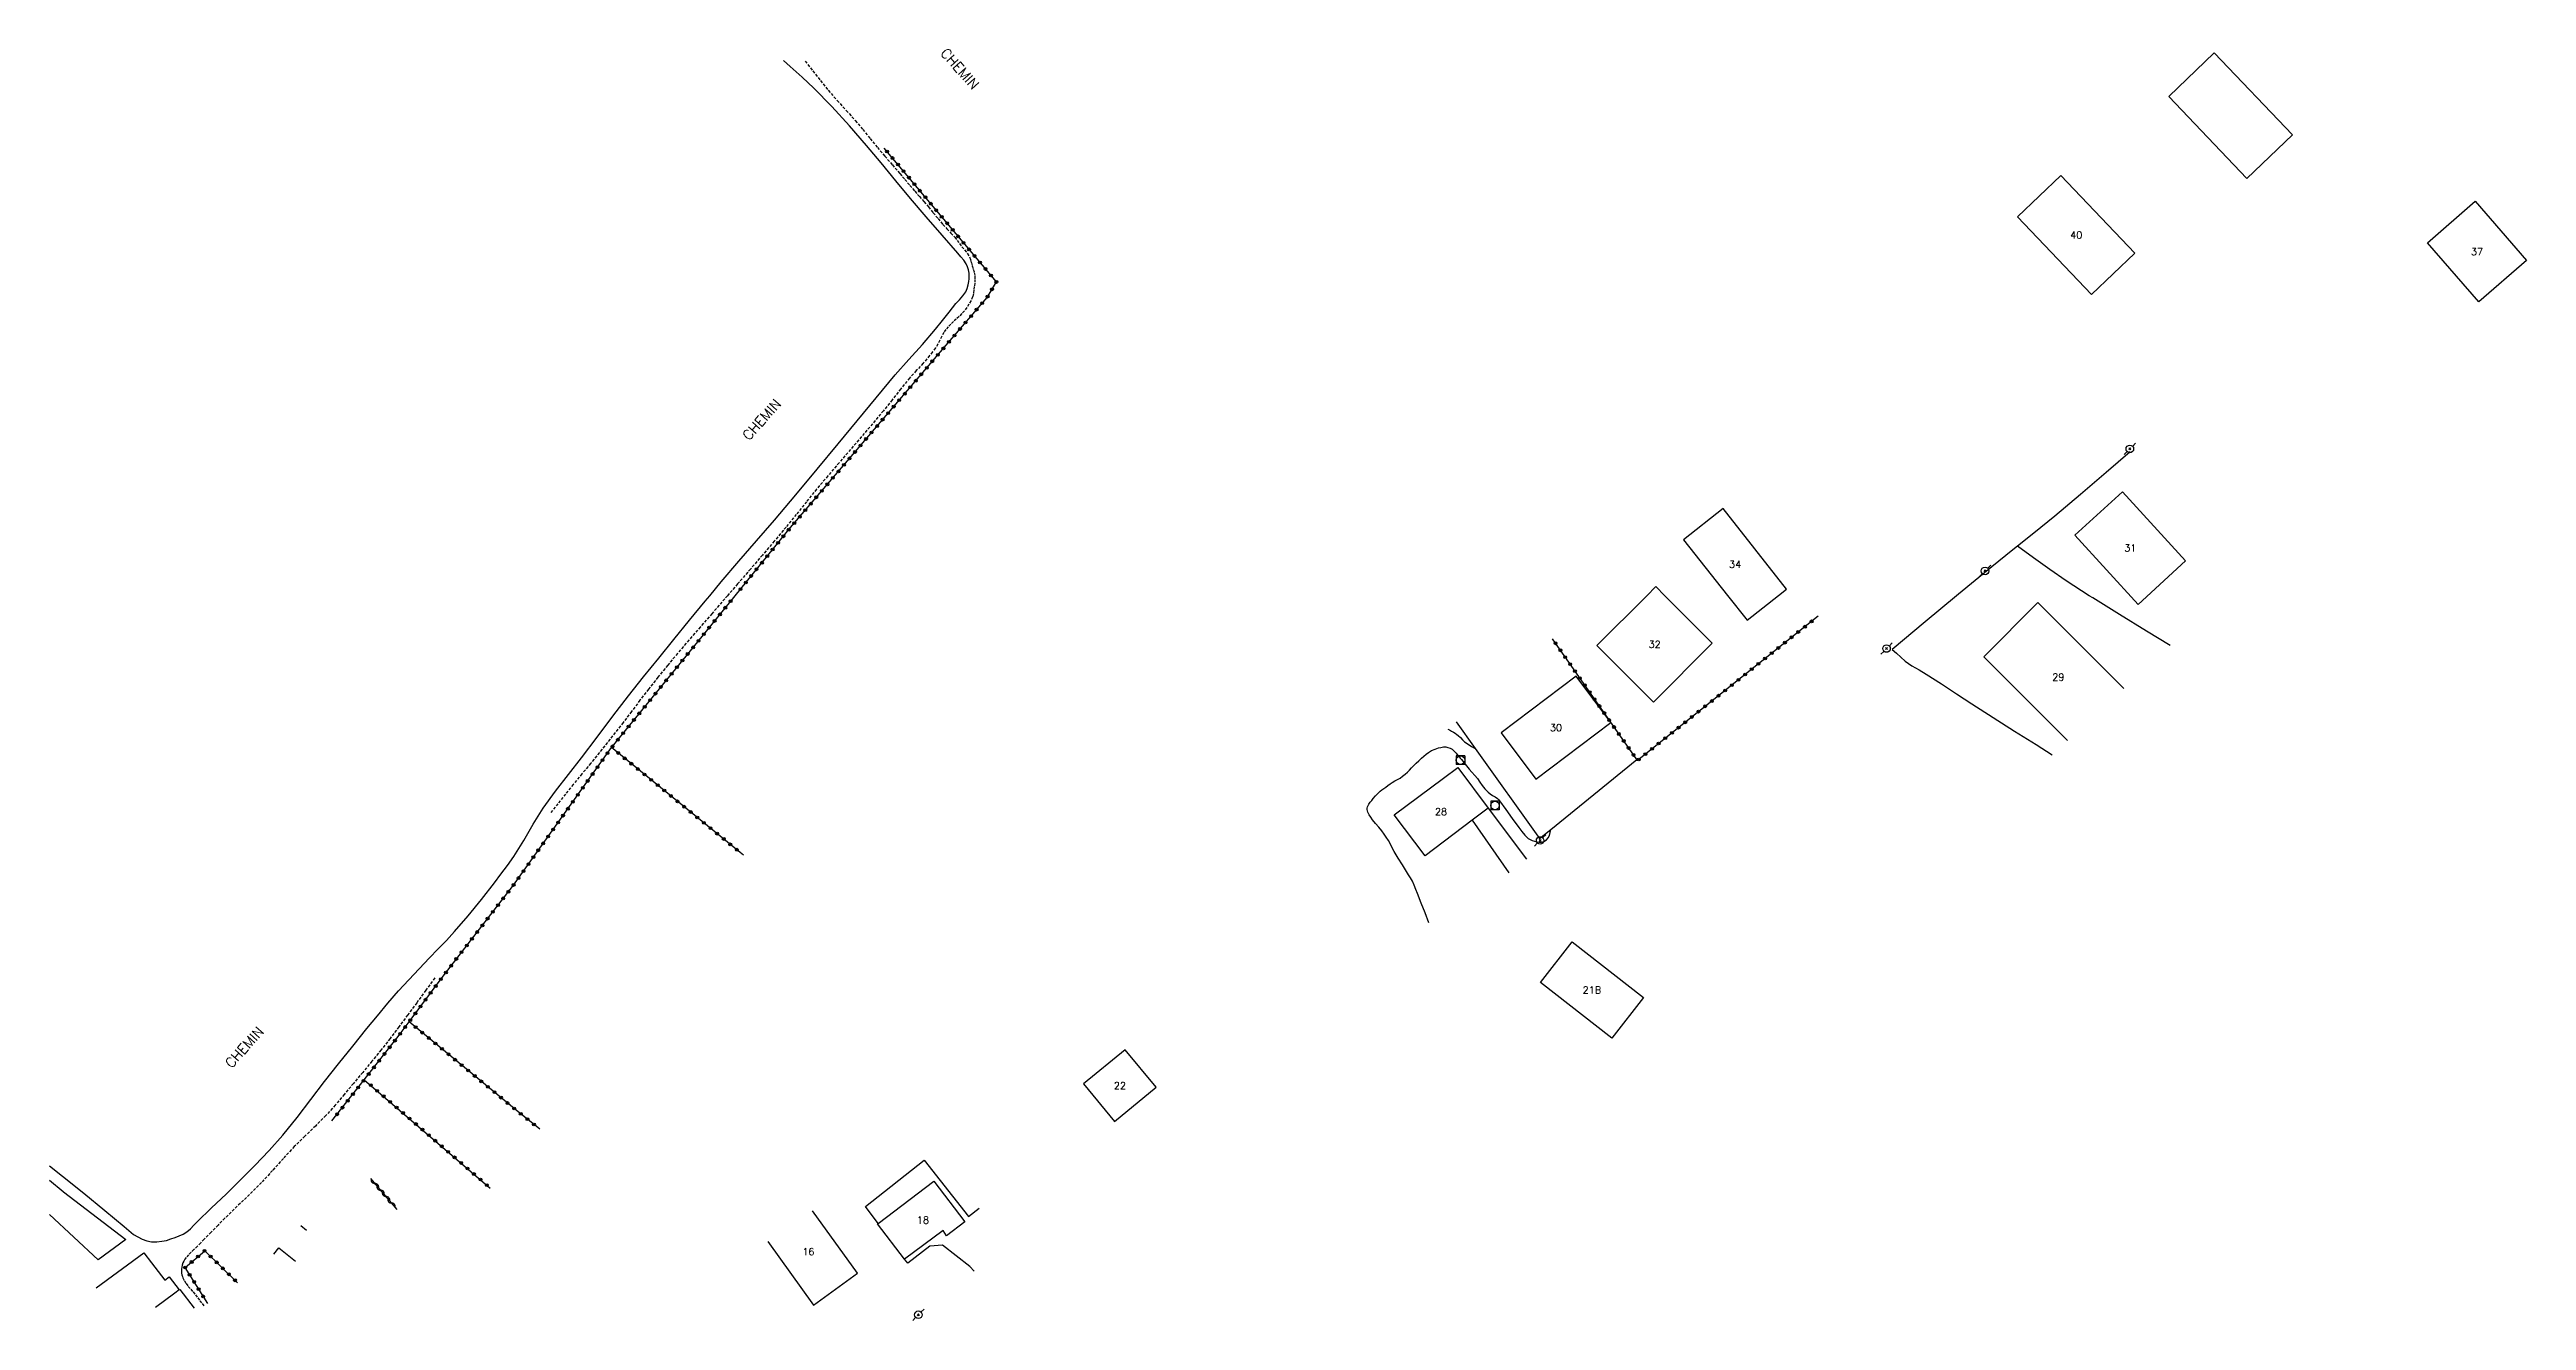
# Model space of a CAD drawing. Header units: millimetres. Extents: x 122999 to 123962, y 124009 to 125000.
# Drawn here: x 123000 to 123436.6, y 124047.3 to 124271.3 of the extents above; entities that cross this region are included whole.
import ezdxf
from ezdxf.enums import TextEntityAlignment as Align

# ---------------------------------------------------------------- set-up
doc = ezdxf.new("R2010")
doc.units = ezdxf.units.MM
doc.linetypes.add('DASHED', pattern=[0.75, 0.5, -0.25])
doc.layers.get('0').update_dxf_attribs({"linetype": 'CONTINUOUS'})
for name, color, linetype in [('W0017', 7, 'CONTINUOUS'), ('W0070', 7, 'DASHED'), ('W0101', 7, 'CONTINUOUS'), ('W0104', 1, 'CONTINUOUS'), ('W0211', 2, 'CONTINUOUS'), ('W0214', 2, 'CONTINUOUS'), ('W0310', 3, 'CONTINUOUS'), ('W0323', 7, 'CONTINUOUS'), ('W0330', 7, 'CONTINUOUS'), ('W0420', 7, 'CONTINUOUS'), ('W0473', 7, 'CONTINUOUS'), ('W0989', 7, 'CONTINUOUS'), ('W0991', 7, 'CONTINUOUS')]:
    doc.layers.add(name, color=color, linetype=linetype)
doc.styles.get("Standard").update_dxf_attribs({"font": 'romans.shx', "width": 0.85})

msp = doc.modelspace()

# ---------------------------------------------------------------- texts
at = {"layer": 'W0989'}
for rotation, p in [(311.7125, (123160.47, 124267.87)), (48.1275, (123125.54, 124206.04)), (48.1275, (123034.34, 124095.43))]:
    msp.add_text('CHEMIN', height=1.75, rotation=rotation, dxfattribs=at).set_placement(p, align=Align.MIDDLE_CENTER)
at = {"layer": 'W0991'}
for s, p in [('40', (123357.26, 124238.57)), ('37', (123427.91, 124235.65)), ('34', (123297.14, 124180.51)), ('31', (123366.8, 124183.4)), ('32', (123282.95, 124166.43)), ('29', (123354.12, 124160.65)), ('30', (123265.55, 124151.75)), ('28', (123245.3, 124136.96)), ('21B', (123271.9, 124105.51)), ('22', (123188.68, 124088.67)), ('18', (123153.97, 124064.96)), ('16', (123133.78, 124059.4))]:
    msp.add_text(s, height=1.25, dxfattribs=at).set_placement(p, align=Align.MIDDLE_CENTER)

# ---------------------------------------------------------------- blocks, each defined once
blk = doc.blocks.new('T473')
for p, q in [((-0.166667, 0.166667), (0.166667, -0.166667)), ((-0.166667, -0.166667), (0.166667, 0.166667)), ((0.500001, 0.500001), (1.000002, 1.000002)), ((-1.000002, -1.000002), (-0.500001, -0.500001))]:
    blk.add_line(p, q)
blk.add_ellipse((0, 0), major_axis=(0.471405, 0.471405), ratio=1, start_param=5.4977871438, end_param=11.780972451)
blk = doc.blocks.new('T420')
for p, q in [((0.75, 0.75), (-0.75, 0.75)), ((-0.75, 0.75), (-0.75, -0.75)), ((0.75, 0.75), (0.75, -0.75)), ((0.75, -0.75), (-0.75, -0.75))]:
    blk.add_line(p, q)
blk.add_ellipse((0, 0), major_axis=(-0.53, 0.53), ratio=1, start_param=3.926991, end_param=10.210176)
blk = doc.blocks.new('t323o')
at = {"color": 0, "linetype": 'Continuous'}
for radius in [0.25, 0.15]:
    blk.add_circle((0, 0), radius, dxfattribs=at)
blk = doc.blocks.new('t310o')
at = {"color": 0, "linetype": 'Continuous'}
for centre, start, end in [((-0.5, 0.38), 216.8699, 323.1304), ((0.5, -0.37), 36.8699, 143.1303)]:
    blk.add_arc(centre, 0.625, start, end, dxfattribs=at)

# ---------------------------------------------------------------- linework, layer by layer
at = {"layer": 'W0017'}
for points in [[(123253.61, 124137.54), (123260.38, 124128.55)], [(123250.78, 124135.43), (123257.27, 124126.19)], [(123146.06, 124064.37), (123143.84, 124067.34), (123154.21, 124075.54), (123161.97, 124065.61), (123163.87, 124067.07), (123163.87, 124067.07)], [(123162.97, 124055.99), (123162.24, 124056.77), (123157.41, 124060.52), (123155.21, 124060.39), (123151.33, 124057.38), (123150.74, 124058.07)]]:
    msp.add_lwpolyline(points, dxfattribs=at)
at = {"layer": 'W0070'}
for points in [[(123133.21, 124269.22), (123134.56, 124267.49), (123135.9, 124265.77), (123137.28, 124264.07), (123138.85, 124262.28), (123140.46, 124260.52), (123142.04, 124258.74), (123143.35, 124257.17), (123144.64, 124255.58), (123145.94, 124254), (123147.25, 124252.46), (123148.58, 124250.93), (123149.9, 124249.4), (123150.78, 124248.36), (123151.66, 124247.31), (123152.54, 124246.27), (123153.34, 124245.36), (123154.15, 124244.45), (123154.95, 124243.53), (123155.79, 124242.49), (123156.63, 124241.45), (123157.48, 124240.42), (123158.18, 124239.67), (123158.89, 124238.92), (123159.57, 124238.16), (123160.01, 124237.62), (123160.43, 124237.07), (123160.85, 124236.51), (123161.31, 124235.93), (123161.77, 124235.34), (123162.15, 124234.71), (123162.35, 124234.2), (123162.51, 124233.67), (123162.66, 124233.14), (123162.84, 124232.55), (123163, 124231.96), (123163.11, 124231.36), (123163.13, 124230.73), (123163.09, 124230.1), (123163.02, 124229.47), (123162.95, 124228.85), (123162.86, 124228.24), (123162.71, 124227.65), (123162.44, 124227), (123162.08, 124226.38), (123161.69, 124225.79), (123161.27, 124225.23), (123160.81, 124224.71), (123160.33, 124224.2), (123159.85, 124223.75), (123159.34, 124223.33), (123158.86, 124222.88), (123158.43, 124222.41), (123158.01, 124221.92), (123157.64, 124221.41), (123157.28, 124220.74), (123156.96, 124220.04), (123156.62, 124219.36), (123156.16, 124218.66), (123155.66, 124217.98), (123155.15, 124217.31), (123154.01, 124215.96), (123152.8, 124214.67), (123151.61, 124213.36), (123150.05, 124211.46), (123148.53, 124209.52), (123146.99, 124207.59), (123145.08, 124205.3), (123143.14, 124203.04), (123141.2, 124200.77), (123139.2, 124198.44), (123137.21, 124196.12), (123135.23, 124193.78), (123133.43, 124191.56), (123131.64, 124189.32), (123129.84, 124187.1), (123127.76, 124184.62), (123125.67, 124182.16), (123123.56, 124179.7), (123121.3, 124177.07), (123119.51, 124175)], [(123119.51, 124175), (123119.03, 124174.45), (123116.76, 124171.83), (123114.73, 124169.5), (123112.7, 124167.18), (123110.7, 124164.83), (123108.97, 124162.74), (123107.26, 124160.64), (123105.58, 124158.52), (123104.08, 124156.57), (123102.6, 124154.6), (123101.11, 124152.64), (123099.73, 124150.87), (123098.34, 124149.11), (123096.94, 124147.36), (123095.41, 124145.48), (123093.86, 124143.61), (123092.32, 124141.74), (123090.96, 124140.04), (123089.6, 124138.34), (123088.24, 124136.64)], [(123067.91, 124107.64), (123066.32, 124105.46), (123064.73, 124103.27), (123063.13, 124101.1), (123061.59, 124099.04), (123060.03, 124096.98), (123058.45, 124094.95), (123056.84, 124092.97), (123055.21, 124091), (123053.57, 124089.05), (123051.98, 124087.14), (123050.38, 124085.24), (123048.73, 124083.39), (123046.9, 124081.54), (123045.01, 124079.75), (123043.15, 124077.93), (123041.22, 124075.84), (123039.32, 124073.71), (123037.39, 124071.62), (123035.26, 124069.49), (123033.09, 124067.4), (123030.93, 124065.29), (123029.7, 124064.06), (123028.48, 124062.83), (123027.26, 124061.59), (123026.66, 124060.98), (123026.06, 124060.37), (123025.46, 124059.76), (123024.99, 124059.31), (123024.51, 124058.85), (123024.09, 124058.36), (123023.87, 124058.06), (123023.67, 124057.74), (123023.51, 124057.41), (123023.39, 124057.05), (123023.32, 124056.67), (123023.28, 124056.29), (123023.27, 124055.97), (123023.28, 124055.64), (123023.32, 124055.32), (123023.5, 124054.79), (123023.77, 124054.28), (123024.08, 124053.8), (123024.46, 124053.28), (123024.89, 124052.79), (123025.31, 124052.3), (123025.72, 124051.79), (123026.12, 124051.28), (123026.51, 124050.76), (123026.89, 124050.25), (123027.23, 124049.8)]]:
    msp.add_lwpolyline(points, dxfattribs=at)
at = {"layer": 'W0101'}
for points in [[(123387.37, 124248.53), (123395.41, 124256.21), (123381.61, 124270.67), (123373.57, 124262.99), (123387.37, 124248.53)], [(123359.95, 124228.06), (123367.63, 124235.37), (123354.57, 124249.08), (123346.9, 124241.77), (123359.95, 124228.06)], [(123419.17, 124237.2), (123427.58, 124244.51), (123436.64, 124234.09), (123428.23, 124226.78), (123419.17, 124237.2)], [(123357.03, 124185.66), (123365.44, 124193.33), (123376.56, 124181.15), (123368.16, 124173.47), (123357.03, 124185.66)], [(123262.02, 124142.7), (123275.23, 124152.67), (123269.09, 124160.8), (123255.88, 124150.84), (123262.02, 124142.7)], [(123242.5, 124129.17), (123237.01, 124136.39), (123245.71, 124142.86), (123248.26, 124144.75), (123253.61, 124137.54), (123251.04, 124135.62), (123251.03, 124135.62), (123250.78, 124135.43)], [(123262.82, 124106.82), (123268.4, 124114), (123280.98, 124104.21), (123275.4, 124097.03), (123262.82, 124106.82)], [(123187.73, 124082.35), (123195.07, 124088.39), (123189.62, 124095), (123182.29, 124088.96), (123187.73, 124082.35)], [(123155.86, 124071.85), (123161.36, 124064.64), (123158.12, 124062.17), (123157.53, 124063.16), (123150.74, 124058.07), (123145.98, 124064.31), (123146.06, 124064.37)]]:
    msp.add_lwpolyline(points, close=True, dxfattribs=at)
for points in [[(123304.77, 124175.01), (123306.22, 124176.15), (123295.01, 124190.35), (123288.06, 124184.87), (123295.82, 124175.05)], [(123284.77, 124174.98), (123283.15, 124176.6), (123281.55, 124175)], [(123281.55, 124175), (123272.78, 124166.23), (123282.75, 124156.26)], [(123282.75, 124156.26), (123293.12, 124166.63), (123284.77, 124174.98)], [(123295.82, 124175.05), (123299.27, 124170.67)], [(123299.27, 124170.67), (123304.77, 124175.01)], [(123340.97, 124164.24), (123350.53, 124173.81), (123365.67, 124158.67)], [(123355.73, 124149.47), (123340.97, 124164.24)], [(123134.67, 124049.99), (123142.43, 124055.6), (123134.48, 124066.6)], [(123008.22, 124053.02), (123016.65, 124059.19), (123018, 124057.43)], [(123126.6, 124061.17), (123134.67, 124049.99)], [(123018, 124057.43), (123020.32, 124054.4), (123021.08, 124054.98), (123022.85, 124052.66), (123022.1, 124052.11), (123018.69, 124049.55)]]:
    msp.add_lwpolyline(points, dxfattribs=at)
at = {"layer": 'W0104'}
for points in [[(123000, 124071.99), (123002.42, 124070), (123002.44, 124069.97), (123013.47, 124061.56), (123008.56, 124057.95), (123000, 124065.93)], [(123039.55, 124058.95), (123040.45, 124060.1), (123043.33, 124057.75)], [(123022.85, 124052.66), (123022.98, 124052.76), (123025.49, 124049.43)]]:
    msp.add_lwpolyline(points, dxfattribs=at)
at = {"layer": 'W0211'}
msp.add_lwpolyline([(123243.14, 124117.38), (123242.48, 124119.09), (123241.82, 124120.8), (123241.15, 124122.5), (123240.86, 124123.24), (123240.57, 124123.98), (123240.24, 124124.7), (123239.91, 124125.27), (123239.56, 124125.83), (123239.2, 124126.39), (123238.48, 124127.57), (123237.76, 124128.75), (123237.06, 124129.95), (123236.71, 124130.59), (123236.37, 124131.22), (123236.01, 124131.85), (123235.64, 124132.43), (123235.25, 124133), (123234.85, 124133.56), (123234.31, 124134.22), (123233.74, 124134.86), (123233.21, 124135.53), (123232.9, 124135.96), (123232.61, 124136.4), (123232.4, 124136.87), (123232.34, 124137.09), (123232.29, 124137.32), (123232.28, 124137.54), (123232.34, 124137.78), (123232.44, 124138.02), (123232.56, 124138.25), (123232.79, 124138.61), (123233.07, 124138.94), (123233.35, 124139.27), (123233.74, 124139.71), (123234.14, 124140.13), (123234.57, 124140.53), (123234.89, 124140.79), (123235.23, 124141.04), (123235.57, 124141.28), (123235.94, 124141.56), (123236.31, 124141.84), (123236.69, 124142.1), (123237.15, 124142.36), (123237.62, 124142.6), (123238.07, 124142.87), (123238.53, 124143.2), (123238.98, 124143.55), (123239.4, 124143.92), (123239.75, 124144.27), (123240.09, 124144.64), (123240.43, 124145), (123240.89, 124145.47), (123241.36, 124145.93), (123241.85, 124146.38), (123242.24, 124146.73), (123242.65, 124147.07), (123243.07, 124147.37), (123243.64, 124147.7), (123244.24, 124147.97), (123244.86, 124148.17), (123245.28, 124148.27), (123245.71, 124148.35), (123246.13, 124148.35), (123246.52, 124148.27), (123246.9, 124148.13), (123247.25, 124147.94), (123247.62, 124147.63), (123247.95, 124147.24), (123248.27, 124146.85), (123248.48, 124146.61), (123248.69, 124146.37), (123248.9, 124146.13), (123249.36, 124145.57), (123249.81, 124145.01), (123250.26, 124144.45), (123250.74, 124143.89), (123251.23, 124143.33), (123251.7, 124142.76), (123252.14, 124142.16), (123252.57, 124141.56), (123253.04, 124140.98), (123253.32, 124140.67), (123253.62, 124140.38), (123253.93, 124140.1), (123254.38, 124139.82), (123254.85, 124139.58), (123255.27, 124139.27), (123255.38, 124139.14), (123255.48, 124139.01), (123255.58, 124138.88), (123256.73, 124137.31), (123257.84, 124135.71), (123259.01, 124134.16), (123259.52, 124133.46), (123260.04, 124132.78), (123260.66, 124132.23), (123261.01, 124132.04), (123261.38, 124131.89), (123261.76, 124131.76), (123262.17, 124131.64), (123262.58, 124131.54), (123262.98, 124131.54), (123263.44, 124131.69), (123263.87, 124131.97), (123264.21, 124132.31), (123264.42, 124132.76), (123264.53, 124133.28), (123264.64, 124133.81)], dxfattribs=at)
at = {"layer": 'W0214'}
msp.add_lwpolyline([(123246.49, 124151.47), (123246.8, 124151.34), (123247.15, 124151.14), (123247.49, 124150.93), (123247.78, 124150.75), (123248.07, 124150.56), (123248.34, 124150.36), (123248.72, 124150), (123249.08, 124149.61), (123249.46, 124149.25), (123250.06, 124148.82), (123250.69, 124148.45), (123251.33, 124148.07)], dxfattribs=at)
at = {"layer": 'W0310'}
msp.add_lwpolyline([(123061.27, 124066.84), (123056.61, 124072.28)], dxfattribs=at)
at = {"layer": 'W0323'}
for points in [[(123120.85, 124175), (123130.62, 124187.02), (123142.35, 124200.76), (123158.41, 124219.57), (123165.28, 124227.57), (123166.91, 124230.29), (123147.16, 124253.86), (123147.16, 124253.86)], [(123049.79, 124082.43), (123055.49, 124089.71), (123061.65, 124097.58), (123063.38, 124099.91), (123069.2, 124107.73), (123081.78, 124123.99), (123099.07, 124148.24), (123099.17, 124148.38), (123113.5, 124165.95), (123120.85, 124175)], [(123311.79, 124171.42), (123279.91, 124145.96), (123279.8, 124146.12), (123264.93, 124167.39)], [(123122.31, 124129.29), (123121.77, 124129.74), (123099.07, 124148.24)], [(123086.42, 124080.98), (123082.28, 124084.33), (123063.38, 124099.91)], [(123055.49, 124089.71), (123077.7, 124070.61)], [(123044.27, 124064.02), (123045.32, 124063.18)], [(123027.88, 124050.25), (123023.9, 124056.59), (123027.35, 124059.57), (123033.15, 124053.91)]]:
    msp.add_lwpolyline(points, dxfattribs=at)
at = {"layer": 'W0330'}
for points in [[(123116.38, 124175), (123118.41, 124177.43), (123121.52, 124181.07), (123124.65, 124184.7), (123127.77, 124188.33), (123131.54, 124192.8), (123135.3, 124197.28), (123139.04, 124201.77), (123142.38, 124205.83), (123145.71, 124209.9), (123149.09, 124213.92), (123151.46, 124216.6), (123153.86, 124219.27), (123156.19, 124221.98), (123157.4, 124223.48), (123158.59, 124224.99), (123159.78, 124226.5), (123160.39, 124227.17), (123161.01, 124227.84), (123161.5, 124228.58), (123161.75, 124229.15), (123161.93, 124229.76), (123162.06, 124230.37), (123162.12, 124230.86), (123162.13, 124231.37), (123162.1, 124231.86), (123161.99, 124232.41), (123161.82, 124232.96), (123161.6, 124233.48), (123161.18, 124234.14), (123160.65, 124234.74), (123160.13, 124235.34), (123157.34, 124238.56), (123154.54, 124241.79), (123151.77, 124245.03), (123149.19, 124248.14), (123146.63, 124251.26), (123144.02, 124254.34), (123141, 124257.79), (123137.92, 124261.19), (123134.72, 124264.47), (123132.67, 124266.4), (123130.58, 124268.28), (123129.41, 124269.34)], [(123366.79, 124200.36), (123362.53, 124196.69), (123358.02, 124192.82), (123353.48, 124189), (123349.8, 124186.02), (123346.89, 124183.71), (123346.09, 124183.07), (123342.4, 124180.11), (123336.52, 124175.28), (123336.18, 124175)], [(123359.58, 124175), (123355.52, 124177.64), (123352.63, 124179.64), (123349.76, 124181.67), (123346.89, 124183.71)], [(123018, 124061.16), (123018.01, 124061.16), (123018.92, 124061.15), (123019.82, 124061.23), (123020.61, 124061.39), (123021.38, 124061.64), (123022.14, 124061.92), (123022.86, 124062.2), (123023.56, 124062.51), (123024.22, 124062.89), (123024.87, 124063.43), (123025.45, 124064.06), (123026.04, 124064.68), (123028.58, 124067.1), (123031.12, 124069.53), (123033.63, 124071.99), (123036.19, 124074.59), (123038.71, 124077.22), (123041.15, 124079.93), (123043.66, 124083.02), (123046.06, 124086.2), (123048.48, 124089.37), (123050.95, 124092.5), (123053.44, 124095.62), (123055.96, 124098.72), (123057.79, 124100.95), (123059.63, 124103.18), (123061.52, 124105.36), (123063.32, 124107.32), (123065.15, 124109.24), (123066.99, 124111.16), (123068.47, 124112.71), (123069.95, 124114.25), (123071.4, 124115.82), (123073.81, 124118.61), (123076.14, 124121.47), (123078.41, 124124.38), (123079.58, 124125.91), (123080.74, 124127.45), (123081.86, 124129.02), (123083.63, 124131.84), (123085.28, 124134.74), (123087.03, 124137.57), (123089.2, 124140.58), (123091.49, 124143.52), (123093.78, 124146.45), (123096.54, 124150.1), (123099.3, 124153.75), (123102.09, 124157.37), (123104.72, 124160.69), (123107.38, 124163.98), (123110.05, 124167.27), (123112.82, 124170.67), (123115.6, 124174.06), (123116.38, 124175)], [(123336.18, 124175), (123330.67, 124170.42), (123324.82, 124165.55)], [(123373.84, 124166.24), (123369.66, 124168.78), (123364.91, 124171.68), (123360.18, 124174.61), (123359.58, 124175)], [(123324.82, 124165.55), (123325.58, 124164.85), (123326.33, 124164.15), (123327.12, 124163.49), (123328.32, 124162.67), (123329.57, 124161.93), (123330.82, 124161.18), (123333.5, 124159.45), (123336.17, 124157.69), (123338.84, 124155.95), (123342.62, 124153.54), (123346.41, 124151.15), (123350.21, 124148.76), (123353.03, 124146.97)], [(123247.98, 124152.75), (123251.33, 124148.07), (123262.68, 124132.22)], [(123262.68, 124132.22), (123264.64, 124133.81), (123279.8, 124146.12)], [(123000, 124074.55), (123002.28, 124072.73), (123006.03, 124069.72), (123009.75, 124066.68), (123011.45, 124065.27), (123013.14, 124063.86), (123014.83, 124062.44), (123015.59, 124062.02), (123016.34, 124061.6), (123017.13, 124061.3), (123018, 124061.16)]]:
    msp.add_lwpolyline(points, dxfattribs=at)

# ---------------------------------------------------------------- block references
at = {"layer": 'W0310', "rotation": 130.5840169314221}
for p in [(123057.37, 124071.4), (123058.34, 124070.26), (123059.32, 124069.12), (123060.29, 124067.98)]:
    msp.add_blockref('t310o', p, dxfattribs=at)
at = {"layer": 'W0323'}
for p, rotation in [((123147.64, 124253.28), 129.965535643016), ((123148.61, 124252.13), 129.965535643016), ((123149.57, 124250.98), 129.965535643016), ((123150.53, 124249.83), 129.965535643016), ((123151.5, 124248.68), 129.965535643016), ((123152.46, 124247.53), 129.965535643016), ((123153.42, 124246.38), 129.965535643016), ((123154.39, 124245.23), 129.965535643016), ((123155.35, 124244.08), 129.965535643016), ((123156.31, 124242.93), 129.965535643016), ((123157.28, 124241.78), 129.965535643016), ((123158.24, 124240.63), 129.965535643016), ((123159.21, 124239.48), 129.965535643016), ((123160.17, 124238.33), 129.965535643016), ((123161.13, 124237.18), 129.965535643016), ((123162.1, 124236.03), 129.965535643016), ((123163.06, 124234.88), 129.965535643016), ((123164.02, 124233.73), 129.965535643016), ((123164.99, 124232.59), 129.965535643016), ((123165.95, 124231.44), 129.965535643016), ((123166.14, 124229), 59.06723090630582), ((123166.91, 124230.29), 59.06723090630582), ((123162.46, 124224.28), 49.34566463620041), ((123163.43, 124225.42), 49.34566463620041), ((123164.41, 124226.56), 49.34566463620041), ((123165.37, 124227.71), 59.06723090630582), ((123158.55, 124219.73), 49.34566463620041), ((123159.52, 124220.87), 49.34566463620041), ((123160.5, 124222.01), 49.34566463620041), ((123161.48, 124223.14), 49.34566463620041), ((123154.65, 124215.17), 49.50926147350241), ((123155.62, 124216.31), 49.50926147350241), ((123156.6, 124217.45), 49.50926147350241), ((123157.57, 124218.59), 49.50926147350241), ((123150.76, 124210.6), 49.50926147350241), ((123151.73, 124211.74), 49.50926147350241), ((123152.7, 124212.89), 49.50926147350241), ((123153.68, 124214.03), 49.50926147350241), ((123146.86, 124206.04), 49.50926147350241), ((123147.83, 124207.18), 49.50926147350241), ((123148.81, 124208.32), 49.50926147350241), ((123149.78, 124209.46), 49.50926147350241), ((123143.94, 124202.62), 49.50926147350241), ((123144.91, 124203.76), 49.50926147350241), ((123145.89, 124204.9), 49.50926147350241), ((123140.04, 124198.06), 49.51222350156045), ((123141.02, 124199.2), 49.51222350156045), ((123141.99, 124200.34), 49.51222350156045), ((123142.96, 124201.48), 49.50926147350241), ((123136.15, 124193.49), 49.51222350156045), ((123137.12, 124194.63), 49.51222350156045), ((123138.09, 124195.77), 49.51222350156045), ((123139.07, 124196.91), 49.51222350156045), ((123132.25, 124188.93), 49.51222350156045), ((123133.22, 124190.07), 49.51222350156045), ((123134.2, 124191.21), 49.51222350156045), ((123135.17, 124192.35), 49.51222350156045), ((123128.42, 124184.31), 50.8953756150147), ((123129.36, 124185.48), 50.8953756150147), ((123130.31, 124186.64), 50.8953756150147), ((123131.28, 124187.79), 49.51222350156045), ((123125.58, 124180.82), 50.8953756150147), ((123126.53, 124181.98), 50.8953756150147), ((123127.47, 124183.15), 50.8953756150147), ((123121.8, 124176.16), 50.8953756150147), ((123122.74, 124177.33), 50.8953756150147), ((123123.69, 124178.49), 50.8953756150147), ((123124.63, 124179.66), 50.8953756150147), ((123118.18, 124171.71), 50.90661780595953), ((123119.13, 124172.88), 50.90661780595953), ((123120.07, 124174.04), 50.90661780595953), ((123114.4, 124167.06), 50.90661780595953), ((123115.34, 124168.22), 50.90661780595953), ((123116.29, 124169.38), 50.90661780595953), ((123117.24, 124170.55), 50.90661780595953), ((123305.93, 124166.74), 218.6044388850256), ((123307.1, 124167.67), 218.6044388850256), ((123308.28, 124168.61), 218.6044388850256), ((123309.45, 124169.54), 218.6044388850256), ((123310.62, 124170.48), 218.6044388850256), ((123110.61, 124162.4), 50.79949540525306), ((123111.56, 124163.57), 50.79949540525306), ((123112.5, 124164.73), 50.79949540525306), ((123113.45, 124165.89), 50.79949540525306), ((123265.48, 124166.62), 124.9493902110619), ((123266.33, 124165.39), 124.9493902110619), ((123267.19, 124164.16), 124.9493902110619), ((123268.05, 124162.93), 124.9493902110619), ((123301.24, 124162.99), 218.6044388850256), ((123302.42, 124163.93), 218.6044388850256), ((123303.59, 124164.87), 218.6044388850256), ((123304.76, 124165.8), 218.6044388850256), ((123107.76, 124158.92), 50.79949540525306), ((123108.71, 124160.08), 50.79949540525306), ((123109.66, 124161.24), 50.79949540525306), ((123268.91, 124161.7), 124.9493902110619), ((123269.77, 124160.47), 124.9493902110619), ((123270.63, 124159.24), 124.9493902110619), ((123271.49, 124158.01), 124.9493902110619), ((123295.38, 124158.31), 218.6044388850256), ((123296.55, 124159.25), 218.6044388850256), ((123297.73, 124160.19), 218.6044388850256), ((123298.9, 124161.12), 218.6044388850256), ((123300.07, 124162.06), 218.6044388850256), ((123103.97, 124154.27), 50.79949540525306), ((123104.92, 124155.43), 50.79949540525306), ((123105.87, 124156.59), 50.79949540525306), ((123106.82, 124157.75), 50.79949540525306), ((123272.35, 124156.78), 124.9493902110619), ((123273.21, 124155.55), 124.9493902110619), ((123274.07, 124154.32), 124.9493902110619), ((123289.52, 124153.63), 218.6044388850256), ((123290.69, 124154.57), 218.6044388850256), ((123291.87, 124155.51), 218.6044388850256), ((123293.04, 124156.44), 218.6044388850256), ((123294.21, 124157.38), 218.6044388850256), ((123100.18, 124149.62), 50.79949540525306), ((123101.13, 124150.78), 50.79949540525306), ((123102.08, 124151.94), 50.79949540525306), ((123103.02, 124153.1), 50.79949540525306), ((123274.93, 124153.09), 124.9493902110619), ((123275.79, 124151.86), 124.9493902110619), ((123276.65, 124150.63), 124.9493902110619), ((123277.5, 124149.4), 124.9493902110619), ((123284.83, 124149.89), 218.6044388850256), ((123286.01, 124150.83), 218.6044388850256), ((123287.18, 124151.76), 218.6044388850256), ((123288.35, 124152.7), 218.6044388850256), ((123097.48, 124146.02), 54.51152231884294), ((123098.36, 124147.24), 54.51152231884294), ((123099.23, 124148.45), 50.79949540525306), ((123100.23, 124147.29), 140.8207242455214), ((123101.4, 124146.34), 140.8207242455214), ((123102.56, 124145.4), 140.8207242455214), ((123278.36, 124148.17), 124.9493902110619), ((123279.22, 124146.94), 124.9493902110619), ((123280.14, 124146.15), 218.6044388850256), ((123281.32, 124147.08), 218.6044388850256), ((123282.49, 124148.02), 218.6044388850256), ((123283.66, 124148.95), 218.6044388850256), ((123094, 124141.13), 54.51152231884294), ((123094.87, 124142.35), 54.51152231884294), ((123095.74, 124143.57), 54.51152231884294), ((123096.61, 124144.79), 54.51152231884294), ((123103.72, 124144.45), 140.8207242455214), ((123104.88, 124143.5), 140.8207242455214), ((123106.05, 124142.55), 140.8207242455214), ((123107.21, 124141.61), 140.8207242455214), ((123108.37, 124140.66), 140.8207242455214), ((123090.52, 124136.25), 54.51152231884294), ((123091.39, 124137.47), 54.51152231884294), ((123092.26, 124138.69), 54.51152231884294), ((123093.13, 124139.91), 54.51152231884294), ((123109.53, 124139.71), 140.8207242455214), ((123110.7, 124138.76), 140.8207242455214), ((123111.86, 124137.82), 140.8207242455214), ((123113.02, 124136.87), 140.8207242455214), ((123087.91, 124132.58), 54.51152231884294), ((123088.78, 124133.8), 54.51152231884294), ((123089.65, 124135.02), 54.51152231884294), ((123114.19, 124135.92), 140.8207242455214), ((123115.35, 124134.97), 140.8207242455214), ((123116.51, 124134.03), 140.8207242455214), ((123117.67, 124133.08), 140.8207242455214), ((123118.84, 124132.13), 140.8207242455214), ((123084.42, 124127.7), 54.51152231884294), ((123085.29, 124128.92), 54.51152231884294), ((123086.16, 124130.14), 54.51152231884294), ((123087.03, 124131.36), 54.51152231884294), ((123120, 124131.18), 140.8207242455214), ((123121.16, 124130.24), 140.8207242455214), ((123081.81, 124124.03), 54.51152231884294), ((123082.68, 124125.25), 54.51152231884294), ((123083.55, 124126.47), 54.51152231884294), ((123078.14, 124119.29), 52.27167758025104), ((123079.06, 124120.47), 52.27167758025104), ((123079.98, 124121.66), 52.27167758025104), ((123080.89, 124122.84), 52.27167758025104), ((123074.47, 124114.54), 52.27167758025104), ((123075.39, 124115.73), 52.27167758025104), ((123076.3, 124116.91), 52.27167758025104), ((123077.22, 124118.1), 52.27167758025104), ((123071.71, 124110.98), 52.27167758025104), ((123072.63, 124112.17), 52.27167758025104), ((123073.55, 124113.35), 52.27167758025104), ((123068.07, 124106.21), 53.34169844415763), ((123068.97, 124107.42), 53.34169844415763), ((123069.88, 124108.61), 52.27167758025104), ((123070.8, 124109.79), 52.27167758025104), ((123064.49, 124101.4), 53.34169844415763), ((123065.38, 124102.6), 53.34169844415763), ((123066.28, 124103.81), 53.34169844415763), ((123067.18, 124105.01), 53.34169844415763), ((123061.8, 124097.79), 53.40650989722234), ((123062.7, 124098.99), 53.40650989722234), ((123063.59, 124100.2), 53.34169844415763), ((123064.54, 124098.96), 140.4999236347934), ((123065.69, 124098), 140.4999236347934), ((123066.85, 124097.05), 140.4999236347934), ((123058.11, 124093.06), 51.94903162083863), ((123059.04, 124094.24), 51.94903162083863), ((123059.96, 124095.42), 51.94903162083863), ((123060.89, 124096.6), 51.94903162083863), ((123068.01, 124096.09), 140.4999236347934), ((123069.17, 124095.14), 140.4999236347934), ((123070.32, 124094.19), 140.4999236347934), ((123071.48, 124093.23), 140.4999236347934), ((123054.41, 124088.34), 51.9402269589318), ((123055.34, 124089.52), 51.9402269589318), ((123056.26, 124090.7), 51.94903162083863), ((123056.63, 124088.73), 319.3046712096845), ((123057.19, 124091.88), 51.94903162083863), ((123072.64, 124092.28), 140.4999236347934), ((123073.8, 124091.32), 140.4999236347934), ((123074.95, 124090.37), 140.4999236347934), ((123076.11, 124089.41), 140.4999236347934), ((123077.27, 124088.46), 140.4999236347934), ((123051.64, 124084.79), 51.9402269589318), ((123052.56, 124085.97), 51.9402269589318), ((123053.49, 124087.15), 51.9402269589318), ((123057.76, 124087.75), 319.3046712096845), ((123058.9, 124086.78), 319.3046712096845), ((123060.04, 124085.8), 319.3046712096845), ((123061.18, 124084.82), 319.3046712096845), ((123062.31, 124083.84), 319.3046712096845), ((123078.43, 124087.51), 140.4999236347934), ((123079.58, 124086.55), 140.4999236347934), ((123080.74, 124085.6), 140.4999236347934), ((123081.9, 124084.64), 140.4999236347934), ((123050.71, 124083.61), 51.9402269589318), ((123063.45, 124082.86), 319.3046712096845), ((123064.59, 124081.89), 319.3046712096845), ((123065.73, 124080.91), 319.3046712096845), ((123066.86, 124079.93), 319.3046712096845), ((123083.06, 124083.7), 140.9849523151127), ((123084.23, 124082.75), 140.9849523151127), ((123085.39, 124081.81), 140.9849523151127), ((123068, 124078.95), 319.3046712096845), ((123069.14, 124077.97), 319.3046712096845), ((123070.27, 124077), 319.3046712096845), ((123071.41, 124076.02), 319.3046712096845), ((123072.55, 124075.04), 319.3046712096845), ((123073.69, 124074.06), 319.3046712096845), ((123074.82, 124073.08), 319.3046712096845), ((123075.96, 124072.11), 319.3046712096845), ((123077.1, 124071.13), 319.3046712096845), ((123025.05, 124057.58), 40.81940743203956), ((123026.18, 124058.56), 40.81940743203956), ((123027.32, 124059.54), 40.81940743203956), ((123028.39, 124058.55), 315.6955695400447), ((123023.91, 124056.6), 40.81940743203956), ((123024.69, 124055.33), 122.0821871560506), ((123025.49, 124054.06), 122.0821871560506), ((123029.47, 124057.51), 315.6955695400447), ((123030.54, 124056.46), 315.6955695400447), ((123031.61, 124055.41), 315.6955695400447), ((123032.69, 124054.36), 315.6955695400447), ((123026.28, 124052.79), 122.0821871560506), ((123027.08, 124051.52), 122.0821871560506)]:
    msp.add_blockref('t323o', p, dxfattribs=dict(at, rotation=rotation))
at = {"layer": 'W0420'}
for p in [(123248.74, 124146.01), (123254.81, 124138.03)]:
    msp.add_blockref('T420', p, dxfattribs=at)
at = {"layer": 'W0473'}
for p in [(123366.72, 124200.87), (123341.19, 124179.37), (123323.83, 124165.69), (123262.77, 124131.87), (123153.16, 124048.28)]:
    msp.add_blockref('T473', p, dxfattribs=at)

msp.set_redraw_order([(e.dxf.handle, doc.entitydb.next_handle()) for e in msp.query("TEXT MTEXT ATTDEF DIMENSION ARC_DIMENSION")])  # texts and dimensions are drawn at this point

doc.saveas('drawing.dxf')
